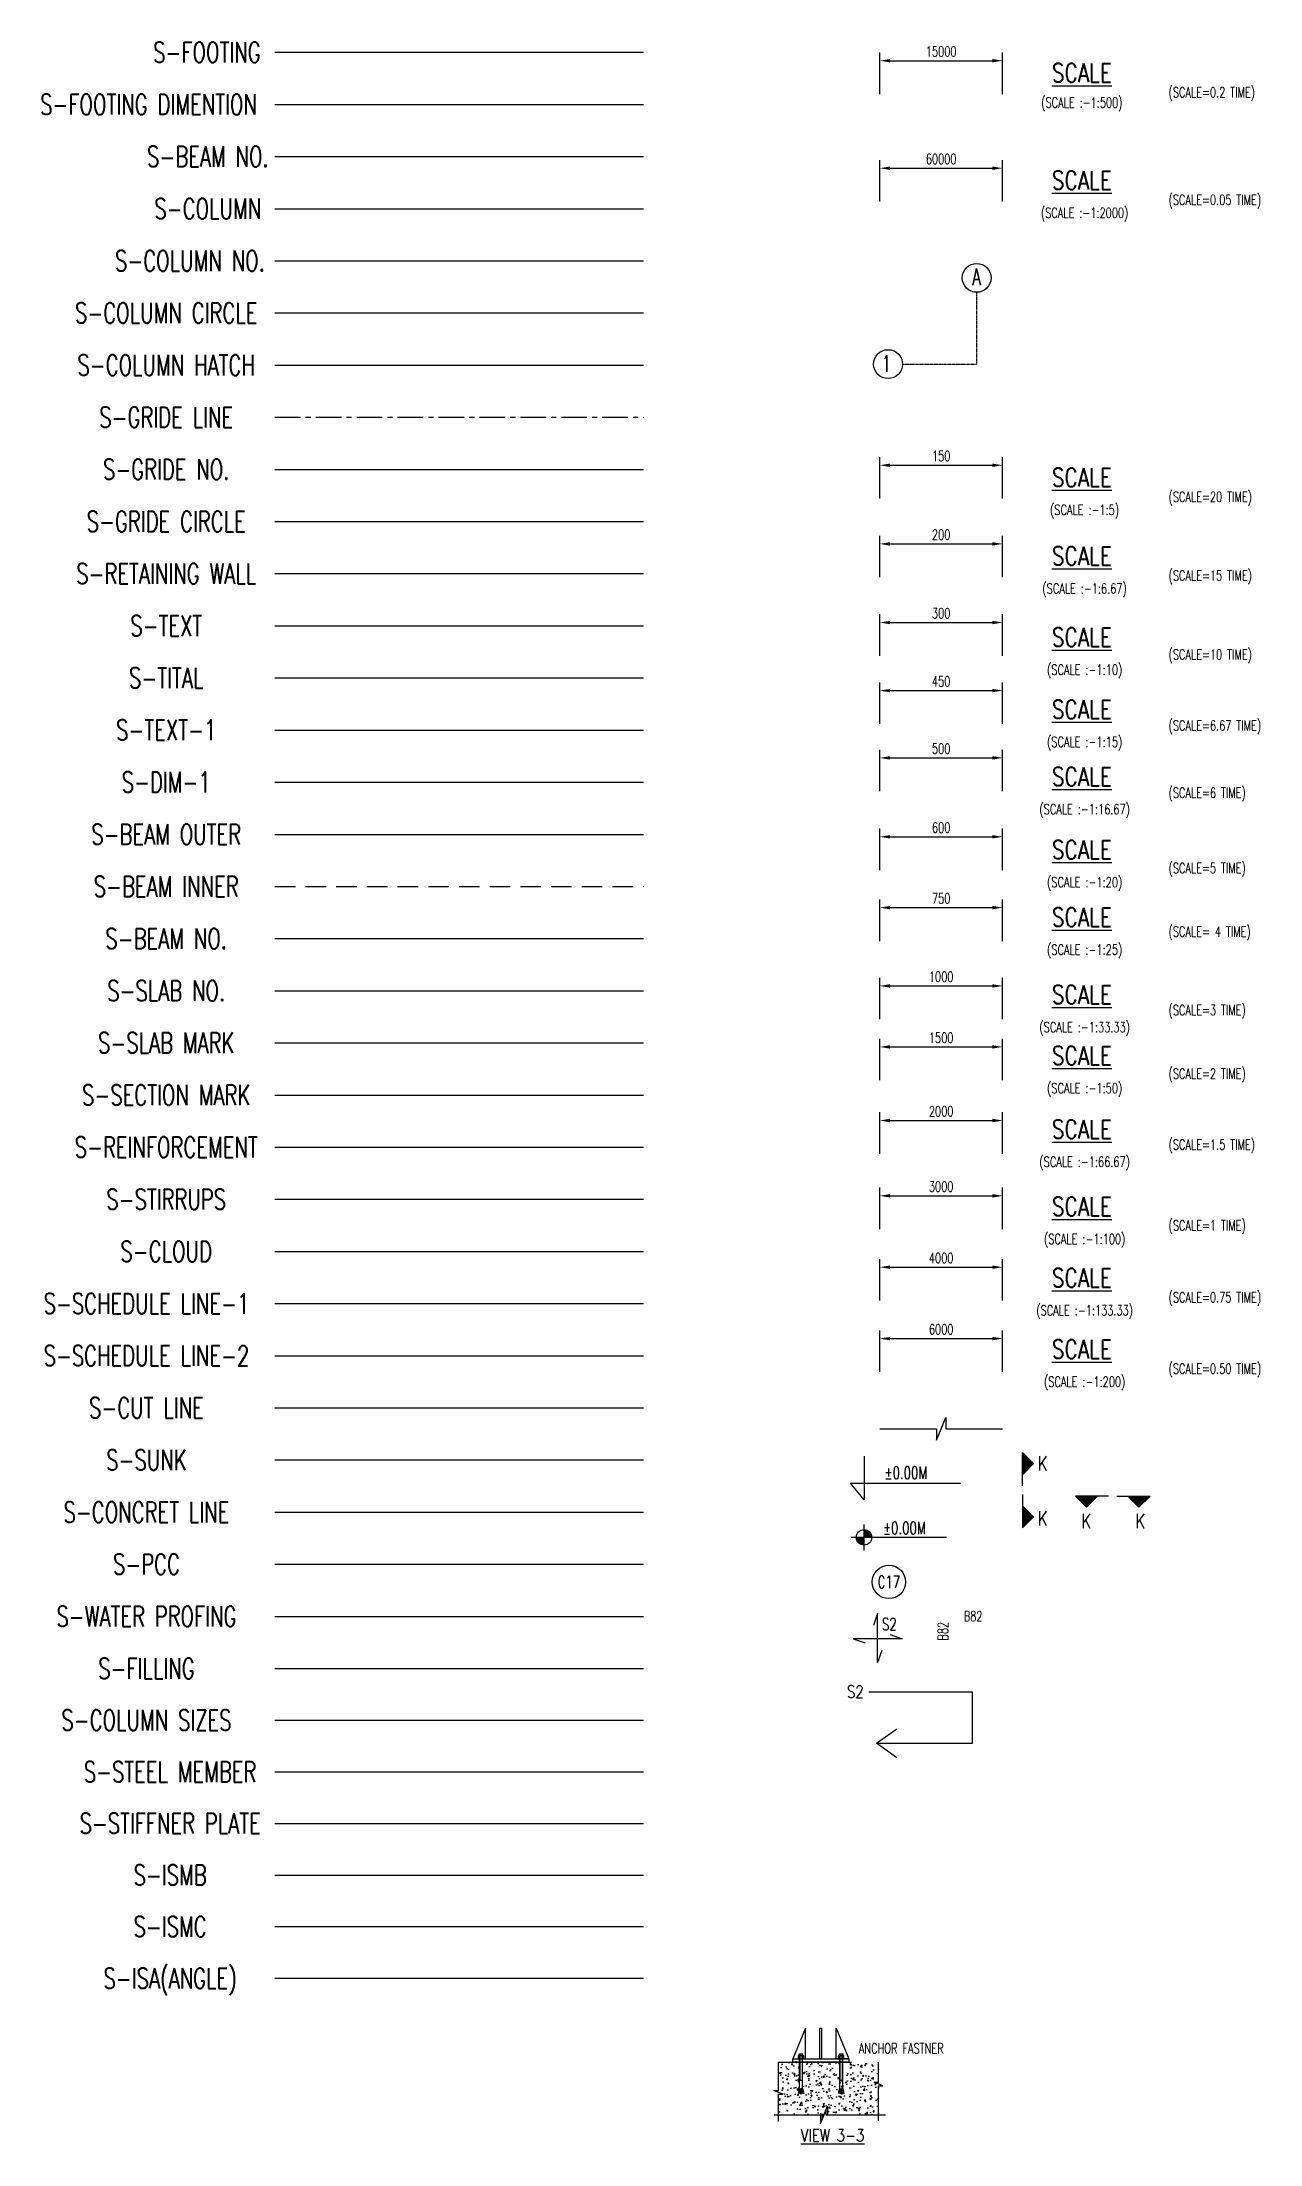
# Model space of a CAD drawing. Header units: millimetres. Extents: x 2659630 to 6742168, y -2425387 to -732288.
# Drawn here: x 3754098 to 3783855, y -809461 to -758137 of the extents above; entities that cross this region are included whole.
import ezdxf
from ezdxf.enums import TextEntityAlignment as Align

# ---------------------------------------------------------------- set-up
doc = ezdxf.new("R2010")
doc.units = ezdxf.units.MM
doc.header["$PDMODE"] = 35
doc.header["$PDSIZE"] = -25
for name, pattern in [('CENTER', [2, 1.25, -0.25, 0.25, -0.25]), ('Hidden', [7.14375, 4.7625, -2.38125]), ('HIDDEN2', [0.1875, 0.125, -0.0625])]:
    doc.linetypes.add(name, pattern=pattern)
for name, color, linetype in [('R.C.C. STRUCTURE', 4, 'Continuous'), ('S-BEAM INNER', 4, 'HIDDEN2'), ('S-BEAM NO', 3, 'Continuous'), ('S-BEAM OUTER', 4, 'Continuous'), ('S-BRECK LINE', 8, 'Continuous'), ('S-CLOUD', 7, 'Continuous'), ('S-COLUMN', 1, 'Continuous'), ('S-COLUMN CIRCLE', 9, 'Continuous'), ('S-COLUMN HATCH', 8, 'Continuous'), ('S-COLUMN NO', 2, 'Continuous'), ('S-COLUMN SIZES', 2, 'Continuous'), ('S-CONCRET LINE', 4, 'Continuous'), ('S-CUT LINE', 8, 'Continuous'), ('S-DIM-1', 5, 'Continuous'), ('S-FILLING', 9, 'Continuous'), ('S-FOOTING', 4, 'Continuous'), ('S-FOOTING  DIMENTION', 5, 'Continuous'), ('S-FOOTING TYPE', 3, 'Continuous'), ('S-GRIDE CIRCLE', 8, 'Continuous'), ('S-GRIDE LINE', 8, 'CENTER'), ('S-GRIDE NO', 1, 'Continuous'), ('S-ISA(ANGLE)', 4, 'Continuous'), ('S-ISMB', 2, 'Continuous'), ('S-ISMC', 2, 'Continuous'), ('S-LEVEL SECTION', 3, 'Continuous'), ('S-LEVLE PLAN', 3, 'Continuous'), ('S-PCC', 9, 'Continuous'), ('S-REINFORCEMENT', 6, 'Continuous'), ('S-RETAINING WALL', 6, 'Continuous'), ('S-SECTION MARK', 1, 'Continuous'), ('S-SLAB MARK', 3, 'Continuous'), ('S-SLAB NO', 3, 'Continuous'), ('S-STEEL MEMBER', 2, 'Continuous'), ('S-STIFFNER PLATE', 3, 'Continuous'), ('S-STIRUPS', 3, 'Continuous'), ('S-SUNK', 9, 'Continuous'), ('S-TEXT', 2, 'Continuous'), ('S-TEXT-1', 4, 'Continuous'), ('S-TITAL', 6, 'Continuous'), ('S-WATER PROFING', 9, 'Continuous'), ('SCHEDULE LINE', 7, 'Continuous'), ('SCHEDULE LINE-1', 7, 'Continuous'), ('SCHEDULE LINE-2', 5, 'Continuous'), ('STEEL PLATE CAP', 3, 'Continuous')]:
    doc.layers.add(name, color=color, linetype=linetype)
doc.styles.add('ROMANS', font='r.shx', dxfattribs={"width": 0.7})
doc.dimstyles.new('dim10', dxfattribs={"dimtxt": 250, "dimasz": 250, "dimexe": 200, "dimexo": 200, "dimgap": 100, "dimtad": 1, "dimdec": 0, "dimlfac": 0.1, "dimzin": 0, "dimdsep": 46, "dimtxsty": 'ROMANS', "dimcen": 0, "dimclrd": 5, "dimclre": 5, "dimclrt": 4, "dimadec": 0, "dimazin": 0, "dimtfac": 1, "dimtdec": 0, "dimtix": 1, "dimtofl": 0, "dimtmove": 2, "dimatfit": 3, "dimfxl": 1, "dimtolj": 1, "dimtzin": 0, "dimlwd": -1, "dimlwe": -1, "dimarcsym": 0})
doc.dimstyles.new('dim100', dxfattribs={"dimtxt": 250, "dimasz": 250, "dimexe": 200, "dimexo": 200, "dimgap": 100, "dimtad": 1, "dimdec": 0, "dimrnd": 1, "dimzin": 0, "dimdsep": 46, "dimtxsty": 'ROMANS', "dimcen": 0, "dimclrd": 5, "dimclre": 5, "dimclrt": 4, "dimadec": 0, "dimazin": 0, "dimtfac": 1, "dimtdec": 0, "dimtix": 1, "dimtofl": 0, "dimtmove": 2, "dimatfit": 3, "dimfxl": 1, "dimtolj": 1, "dimtzin": 0, "dimlwd": -1, "dimlwe": -1, "dimarcsym": 0})
doc.dimstyles.new('dim133.33(0.75)', dxfattribs={"dimtxt": 250, "dimasz": 250, "dimexe": 200, "dimexo": 200, "dimgap": 100, "dimtad": 1, "dimdec": 0, "dimlfac": 1.333331, "dimzin": 0, "dimdsep": 46, "dimtxsty": 'ROMANS', "dimcen": 0, "dimclrd": 5, "dimclre": 5, "dimclrt": 4, "dimadec": 0, "dimazin": 0, "dimtfac": 1, "dimtdec": 0, "dimtix": 1, "dimtofl": 0, "dimtmove": 2, "dimatfit": 3, "dimfxl": 1, "dimtolj": 1, "dimtzin": 0, "dimlwd": -1, "dimlwe": -1, "dimarcsym": 0})
doc.dimstyles.new('dim15(6.67)', dxfattribs={"dimtxt": 250, "dimasz": 250, "dimexe": 200, "dimexo": 200, "dimgap": 100, "dimtad": 1, "dimdec": 0, "dimlfac": 0.15, "dimzin": 0, "dimdsep": 46, "dimtxsty": 'ROMANS', "dimcen": 0, "dimclrd": 5, "dimclre": 5, "dimclrt": 4, "dimadec": 0, "dimazin": 0, "dimtfac": 1, "dimtdec": 0, "dimtix": 1, "dimtofl": 0, "dimtmove": 2, "dimatfit": 3, "dimfxl": 1, "dimtolj": 1, "dimtzin": 0, "dimlwd": -1, "dimlwe": -1, "dimarcsym": 0})
doc.dimstyles.new('dim16.67(6)', dxfattribs={"dimtxt": 250, "dimasz": 250, "dimexe": 200, "dimexo": 200, "dimgap": 100, "dimtad": 1, "dimdec": 0, "dimlfac": 0.166665, "dimzin": 0, "dimdsep": 46, "dimtxsty": 'ROMANS', "dimcen": 0, "dimclrd": 5, "dimclre": 5, "dimclrt": 4, "dimadec": 0, "dimazin": 0, "dimtfac": 1, "dimtdec": 0, "dimtix": 1, "dimtofl": 0, "dimtmove": 2, "dimatfit": 3, "dimfxl": 1, "dimtolj": 1, "dimtzin": 0, "dimlwd": -1, "dimlwe": -1, "dimarcsym": 0})
doc.dimstyles.new('dim20', dxfattribs={"dimtxt": 250, "dimasz": 250, "dimexe": 200, "dimexo": 200, "dimgap": 100, "dimtad": 1, "dimdec": 0, "dimlfac": 0.2, "dimzin": 0, "dimdsep": 46, "dimtxsty": 'ROMANS', "dimcen": 0, "dimclrd": 5, "dimclre": 5, "dimclrt": 4, "dimadec": 0, "dimazin": 0, "dimtfac": 1, "dimtdec": 0, "dimtix": 1, "dimtofl": 0, "dimtmove": 2, "dimatfit": 3, "dimfxl": 1, "dimtolj": 1, "dimtzin": 0, "dimlwd": -1, "dimlwe": -1, "dimarcsym": 0})
doc.dimstyles.new('dim200', dxfattribs={"dimtxt": 250, "dimasz": 250, "dimexe": 200, "dimexo": 200, "dimgap": 100, "dimtad": 1, "dimdec": 0, "dimlfac": 2, "dimzin": 0, "dimdsep": 46, "dimtxsty": 'ROMANS', "dimcen": 0, "dimclrd": 5, "dimclre": 5, "dimclrt": 4, "dimadec": 0, "dimazin": 0, "dimtfac": 1, "dimtdec": 0, "dimtix": 1, "dimtofl": 0, "dimtmove": 2, "dimatfit": 3, "dimfxl": 1, "dimtolj": 1, "dimtzin": 0, "dimlwd": -1, "dimlwe": -1, "dimarcsym": 0})
doc.dimstyles.new('dim2000', dxfattribs={"dimtxt": 250, "dimasz": 250, "dimexe": 200, "dimexo": 200, "dimgap": 100, "dimtad": 1, "dimdec": 0, "dimlfac": 20, "dimzin": 0, "dimdsep": 46, "dimtxsty": 'ROMANS', "dimcen": 0, "dimclrd": 5, "dimclre": 5, "dimclrt": 4, "dimadec": 0, "dimazin": 0, "dimtfac": 1, "dimtdec": 0, "dimtix": 1, "dimtofl": 0, "dimtmove": 2, "dimatfit": 3, "dimfxl": 1, "dimtolj": 1, "dimtzin": 0, "dimlwd": -1, "dimlwe": -1, "dimarcsym": 0})
doc.dimstyles.new('dim25', dxfattribs={"dimtxt": 250, "dimasz": 250, "dimexe": 200, "dimexo": 200, "dimgap": 100, "dimtad": 1, "dimdec": 0, "dimlfac": 0.25, "dimzin": 0, "dimdsep": 46, "dimtxsty": 'ROMANS', "dimcen": 0, "dimclrd": 5, "dimclre": 5, "dimclrt": 4, "dimadec": 0, "dimazin": 0, "dimtfac": 1, "dimtdec": 0, "dimtix": 1, "dimtofl": 0, "dimtmove": 2, "dimatfit": 3, "dimfxl": 1, "dimtolj": 1, "dimtzin": 0, "dimlwd": -1, "dimlwe": -1, "dimarcsym": 0})
doc.dimstyles.new('dim33.33', dxfattribs={"dimtxt": 250, "dimasz": 250, "dimexe": 200, "dimexo": 200, "dimgap": 100, "dimtad": 1, "dimdec": 0, "dimlfac": 0.333331, "dimzin": 0, "dimdsep": 46, "dimtxsty": 'ROMANS', "dimcen": 0, "dimclrd": 5, "dimclre": 5, "dimclrt": 4, "dimadec": 0, "dimazin": 0, "dimtfac": 1, "dimtdec": 0, "dimtix": 1, "dimtofl": 0, "dimtmove": 2, "dimatfit": 3, "dimfxl": 1, "dimtolj": 1, "dimtzin": 0, "dimlwd": -1, "dimlwe": -1, "dimarcsym": 0})
doc.dimstyles.new('dim5', dxfattribs={"dimtxt": 250, "dimasz": 250, "dimexe": 200, "dimexo": 200, "dimgap": 100, "dimtad": 1, "dimdec": 0, "dimlfac": 0.05, "dimzin": 0, "dimdsep": 46, "dimtxsty": 'ROMANS', "dimcen": 0, "dimclrd": 5, "dimclre": 5, "dimclrt": 4, "dimadec": 0, "dimazin": 0, "dimtfac": 1, "dimtdec": 0, "dimtix": 1, "dimtofl": 0, "dimtmove": 2, "dimatfit": 3, "dimfxl": 1, "dimtolj": 1, "dimtzin": 0, "dimlwd": -1, "dimlwe": -1, "dimarcsym": 0})
doc.dimstyles.new('dim50', dxfattribs={"dimtxt": 250, "dimasz": 250, "dimexe": 200, "dimexo": 200, "dimgap": 100, "dimtad": 1, "dimdec": 0, "dimlfac": 0.5, "dimzin": 0, "dimdsep": 46, "dimtxsty": 'ROMANS', "dimcen": 0, "dimclrd": 5, "dimclre": 5, "dimclrt": 4, "dimadec": 0, "dimazin": 0, "dimtfac": 1, "dimtdec": 0, "dimtix": 1, "dimtofl": 0, "dimtmove": 2, "dimatfit": 3, "dimfxl": 1, "dimtolj": 1, "dimtzin": 0, "dimlwd": -1, "dimlwe": -1, "dimarcsym": 0})
doc.dimstyles.new('dim500', dxfattribs={"dimtxt": 250, "dimasz": 250, "dimexe": 200, "dimexo": 200, "dimgap": 100, "dimtad": 1, "dimdec": 0, "dimlfac": 5, "dimzin": 0, "dimdsep": 46, "dimtxsty": 'ROMANS', "dimcen": 0, "dimclrd": 5, "dimclre": 5, "dimclrt": 4, "dimadec": 0, "dimazin": 0, "dimtfac": 1, "dimtdec": 0, "dimtix": 1, "dimtofl": 0, "dimtmove": 2, "dimatfit": 3, "dimfxl": 1, "dimtolj": 1, "dimtzin": 0, "dimlwd": -1, "dimlwe": -1, "dimarcsym": 0})
doc.dimstyles.new('dim6.67(15)', dxfattribs={"dimtxt": 250, "dimasz": 250, "dimexe": 200, "dimexo": 200, "dimgap": 100, "dimtad": 1, "dimdec": 0, "dimlfac": 0.066667, "dimzin": 0, "dimdsep": 46, "dimtxsty": 'ROMANS', "dimcen": 0, "dimclrd": 5, "dimclre": 5, "dimclrt": 4, "dimadec": 0, "dimazin": 0, "dimtfac": 1, "dimtdec": 0, "dimtix": 1, "dimtofl": 0, "dimtmove": 2, "dimatfit": 3, "dimfxl": 1, "dimtolj": 1, "dimtzin": 0, "dimlwd": -1, "dimlwe": -1, "dimarcsym": 0})
doc.dimstyles.new('dim66.67(1.5)', dxfattribs={"dimtxt": 250, "dimasz": 250, "dimexe": 200, "dimexo": 200, "dimgap": 100, "dimtad": 1, "dimdec": 0, "dimlfac": 0.666666, "dimzin": 0, "dimdsep": 46, "dimtxsty": 'ROMANS', "dimcen": 0, "dimclrd": 5, "dimclre": 5, "dimclrt": 4, "dimadec": 0, "dimazin": 0, "dimtfac": 1, "dimtdec": 0, "dimtix": 1, "dimtofl": 0, "dimtmove": 2, "dimatfit": 3, "dimfxl": 1, "dimtolj": 1, "dimtzin": 0, "dimlwd": -1, "dimlwe": -1, "dimarcsym": 0})

msp = doc.modelspace()

# ---------------------------------------------------------------- texts
at = {"layer": 'S-BEAM NO', "style": 'ROMANS', "width": 0.7}
for s, height, p in [('S-FOOTING', 500, (3758127.349, -758387.373)), ('S-FOOTING DIMENTION', 500, (3756700.97, -759660.438)), ('S-BEAM NO.', 500, (3758150.349, -760933.503)), ('S-COLUMN', 500, (3758150.349, -762206.568)), ('S-COLUMN NO.', 500, (3757712.032, -763479.633)), ('S-COLUMN CIRCLE', 500, (3757132.051, -764752.698)), ('S-COLUMN HATCH', 500, (3757132.051, -766025.763)), ('S-GRIDE LINE', 500, (3757132.051, -767298.828)), ('S-GRIDE NO.', 500, (3757132.051, -768571.893)), ('S-GRIDE CIRCLE', 500, (3757132.051, -769844.959)), ('S-RETAINING WALL', 500, (3757132.051, -771118.024)), ('S-TEXT', 500, (3757132.051, -772391.089)), ('S-TITAL', 500, (3757132.051, -773664.154)), ('S-TEXT-1', 500, (3757132.051, -774937.219)), ('S-DIM-1', 500, (3757132.051, -776210.284)), ('S-BEAM OUTER', 500, (3757132.051, -777483.349)), ('S-BEAM INNER', 500, (3757132.051, -778756.414)), ('S-BEAM NO.', 500, (3757132.051, -780029.479)), ('S-SLAB NO.', 500, (3757132.051, -781302.544)), ('S-SLAB MARK', 500, (3757132.051, -782575.61)), ('S-SECTION MARK', 500, (3757132.051, -783848.675)), ('S-REINFORCEMENT', 500, (3757132.051, -785121.74)), ('S-STIRRUPS', 500, (3757132.051, -786394.805)), ('S-CLOUD', 500, (3757132.051, -787667.87)), ('S-SCHEDULE LINE-1', 500, (3756649.78, -788940.935)), ('S-SCHEDULE LINE-2', 500, (3756649.78, -790214)), ('S-CUT LINE', 500, (3756649.78, -791487.065)), ('S-SUNK', 500, (3756649.78, -792760.13)), ('S-CONCRET LINE', 500, (3756649.78, -794033.196)), ('S-PCC', 500, (3756649.78, -795306.261)), ('S-WATER PROFING', 500, (3756649.78, -796579.326)), ('B82', 250, (3776847.678, -796573.736)), ('S-FILLING', 500, (3756649.78, -797852.391)), ('S-COLUMN SIZES', 500, (3756649.78, -799112.86)), ('S-STEEL MEMBER', 500, (3757228.346, -800373.329)), ('S-STIFFNER PLATE', 500, (3757228.346, -801633.799)), ('S-ISMB', 500, (3757228.346, -802894.268)), ('S-ISMC', 500, (3757228.346, -804154.737)), ('S-ISA(ANGLE)', 500, (3757228.346, -805415.207)), ('ANCHOR FASTNER', 250, (3775090.242, -807126.437))]:
    msp.add_text(s, height=height, dxfattribs=at).set_placement(p, align=Align.MIDDLE_CENTER)
msp.add_text('B82', height=250, rotation=90, dxfattribs=at).set_placement((3776107.904, -796942.265), align=Align.MIDDLE_CENTER)
at = {"layer": 'S-COLUMN NO', "style": 'ROMANS', "width": 0.7}
msp.add_text('C17', height=300, dxfattribs=at).set_placement((3774788.515, -795738.777), align=Align.MIDDLE)
at = {"layer": 'S-GRIDE NO', "style": 'ROMANS', "width": 0.7}
for s, p in [('A', (3776932.618, -763870.909)), ('1', (3774727.579, -765993.951))]:
    msp.add_text(s, height=400, dxfattribs=at).set_placement(p, align=Align.MIDDLE)
at = {"layer": 'S-LEVEL SECTION', "insert": (3775203.019, -793072.474), "char_height": 300, "attachment_point": 5, "style": 'ROMANS'}
msp.add_mtext('%%P0.00M', dxfattribs=at)
at = {"layer": 'S-LEVLE PLAN', "insert": (3775166.558, -794419.664), "char_height": 300, "attachment_point": 5, "style": 'ROMANS'}
msp.add_mtext('%%P0.00M', dxfattribs=at)
at = {"layer": 'S-SECTION MARK', "style": 'ROMANS', "width": 0.8}
for p in [(3778544.956, -792845.793), (3778544.956, -794184.572), (3779610.66, -794247.844), (3780930.455, -794247.844)]:
    msp.add_text('K', height=349.999, dxfattribs=at).set_placement(p, align=Align.MIDDLE)
at = {"layer": 'S-SLAB NO', "style": 'ROMANS', "width": 0.7}
msp.add_text('S2', height=300, dxfattribs=at).set_placement((3774619.862, -796919.169))
at = {"layer": 'S-TEXT', "style": 'ROMANS', "width": 0.8}
msp.add_text('S2', height=300, dxfattribs=at).set_placement((3773763.017, -798566.074))
at = {"layer": 'S-TEXT', "char_height": 250, "width": 16150, "attachment_point": 2, "style": 'ROMANS'}
for s, insert in [('(SCALE :-1:500)', (3779502.901, -759490.103)), ('(SCALE :-1:2000)', (3779570.793, -762182.674)), ('(SCALE :-1:5)', (3779570.793, -769435.561)), ('(SCALE :-1:6.67)', (3779570.793, -771355.555)), ('(SCALE :-1:10)', (3779572.371, -773339.017)), ('(SCALE :-1:15)', (3779572.371, -775100.954)), ('(SCALE :-1:16.67)', (3779572.371, -776743.772)), ('(SCALE :-1:20)', (3779572.371, -778527.202)), ('(SCALE :-1:25)', (3779572.371, -780174.713)), ('(SCALE :-1:33.33)', (3779572.371, -782066.775)), ('(SCALE :-1:50)', (3779572.371, -783555.593)), ('(SCALE :-1:66.67)', (3779572.371, -785352.916)), ('(SCALE :-1:100)', (3779572.371, -787238.954)), ('(SCALE :-1:133.33)', (3779572.371, -788981.602)), ('(SCALE :-1:200)', (3779572.371, -790724.251))]:
    msp.add_mtext(s, dxfattribs=dict(at, insert=insert))
at = {"layer": 'S-TEXT-1', "char_height": 250, "width": 16150, "attachment_point": 1, "style": 'ROMANS'}
for s, insert in [('(SCALE=0.2 TIME)', (3781619.936, -759239.918)), ('(SCALE=0.05 TIME)', (3781619.936, -761864.903)), ('(SCALE=20 TIME)', (3781619.936, -769117.79)), ('(SCALE=15 TIME)', (3781619.936, -771037.783)), ('(SCALE=10 TIME)', (3781619.936, -772966.788)), ('(SCALE=6.67 TIME)', (3781619.936, -774700.833)), ('(SCALE=6 TIME)', (3781619.936, -776343.651)), ('(SCALE=5 TIME)', (3781619.936, -778182.71)), ('(SCALE= 4 TIME)', (3781619.936, -779733.046)), ('(SCALE=3 TIME)', (3781619.936, -781649.295)), ('(SCALE=2 TIME)', (3781619.936, -783202.502)), ('(SCALE=1.5 TIME)', (3781619.936, -784935.436)), ('(SCALE=1 TIME)', (3781619.936, -786907.075)), ('(SCALE=0.75 TIME)', (3781619.936, -788663.192)), ('(SCALE=0.50 TIME)', (3781619.936, -790405.84))]:
    msp.add_mtext(s, dxfattribs=dict(at, insert=insert))
at = {"layer": 'S-TITAL', "style": 'ROMANS', "width": 0.8}
for p in [(3779502.901, -758888.597), (3779502.901, -761513.581), (3779502.901, -768766.468), (3779502.901, -770686.462), (3779502.901, -772669.924), (3779502.901, -774431.861), (3779502.901, -776074.679), (3779502.901, -777858.109), (3779502.901, -779505.62), (3779502.901, -781397.682), (3779502.901, -782886.5), (3779502.901, -784683.823), (3779502.901, -786569.861), (3779502.901, -788312.509), (3779502.901, -790055.158)]:
    msp.add_text('%%USCALE', height=450, dxfattribs=at).set_placement(p, align=Align.MIDDLE_CENTER)
at = {"layer": 'SCHEDULE LINE', "color": 6, "style": 'ROMANS', "width": 0.8}
msp.add_text('%%UVIEW 3-3', height=300, dxfattribs=at).set_placement((3773413.235, -809251.094), align=Align.MIDDLE_CENTER)

# ---------------------------------------------------------------- blocks, each defined once
blk = doc.blocks.new('*D1797')
at = {"layer": 'Defpoints', "color": 0, "ltscale": 1200}
for p in [(3777566, -786310), (3774566, -787325), (3777566, -787325)]:
    blk.add_point(p, dxfattribs=at)
at = {"layer": 'S-DIM-1', "color": 5}
for p, q in [((3774566, -787125), (3774566, -786110)), ((3777566, -787125), (3777566, -786110)), ((3774816, -786310), (3777316, -786310))]:
    blk.add_line(p, q, dxfattribs=at)
at = {"layer": 'S-DIM-1', "color": 5, "ltscale": 1200}
for points in [[(3774816, -786268), (3774816, -786352), (3774566, -786310)], [(3777316, -786352), (3777316, -786268), (3777566, -786310)]]:
    blk.add_solid(points, dxfattribs=at)
at = {"layer": 'S-DIM-1', "color": 4, "ltscale": 1200, "insert": (3776066, -786085), "char_height": 250, "attachment_point": 5, "style": 'ROMANS'}
blk.add_mtext('\\A1;3000', dxfattribs=at)
blk = doc.blocks.new('*D1798')
at = {"layer": 'Defpoints', "color": 0, "ltscale": 2500}
for p in [(3777566, -782674), (3774566, -783689), (3777566, -783689)]:
    blk.add_point(p, dxfattribs=at)
at = {"layer": 'S-DIM-1', "color": 5}
for p, q in [((3774566, -783489), (3774566, -782474)), ((3774816, -782674), (3777316, -782674)), ((3777566, -783489), (3777566, -782474))]:
    blk.add_line(p, q, dxfattribs=at)
at = {"layer": 'S-DIM-1', "color": 5, "ltscale": 2500}
for points in [[(3774816, -782632), (3774816, -782715), (3774566, -782674)], [(3777316, -782715), (3777316, -782632), (3777566, -782674)]]:
    blk.add_solid(points, dxfattribs=at)
at = {"layer": 'S-DIM-1', "color": 4, "ltscale": 2500, "insert": (3776066, -782449), "char_height": 250, "attachment_point": 5, "style": 'ROMANS'}
blk.add_mtext('\\A1;1500', dxfattribs=at)
blk = doc.blocks.new('*D1799')
at = {"layer": 'Defpoints', "color": 0, "ltscale": 2500}
for p in [(3777566, -779273), (3774566, -780288), (3777566, -780288)]:
    blk.add_point(p, dxfattribs=at)
at = {"layer": 'S-DIM-1', "color": 5}
for p, q in [((3774566, -780088), (3774566, -779073)), ((3777566, -780088), (3777566, -779073)), ((3774816, -779273), (3777316, -779273))]:
    blk.add_line(p, q, dxfattribs=at)
at = {"layer": 'S-DIM-1', "color": 5, "ltscale": 2500}
for points in [[(3774816, -779231), (3774816, -779314), (3774566, -779273)], [(3777316, -779314), (3777316, -779231), (3777566, -779273)]]:
    blk.add_solid(points, dxfattribs=at)
at = {"layer": 'S-DIM-1', "color": 4, "ltscale": 2500, "insert": (3776066, -779048), "char_height": 250, "attachment_point": 5, "style": 'ROMANS'}
blk.add_mtext('\\A1;750', dxfattribs=at)
blk = doc.blocks.new('*D1800')
at = {"layer": 'Defpoints', "color": 0, "ltscale": 2500}
for p in [(3777566, -777543), (3774566, -778558), (3777566, -778558)]:
    blk.add_point(p, dxfattribs=at)
at = {"layer": 'S-DIM-1', "color": 5}
for p, q in [((3774566, -778358), (3774566, -777343)), ((3774816, -777543), (3777316, -777543)), ((3777566, -778358), (3777566, -777343))]:
    blk.add_line(p, q, dxfattribs=at)
at = {"layer": 'S-DIM-1', "color": 5, "ltscale": 2500}
for points in [[(3774816, -777502), (3774816, -777585), (3774566, -777543)], [(3777316, -777585), (3777316, -777502), (3777566, -777543)]]:
    blk.add_solid(points, dxfattribs=at)
at = {"layer": 'S-DIM-1', "color": 4, "ltscale": 2500, "insert": (3776066, -777318), "char_height": 250, "attachment_point": 5, "style": 'ROMANS'}
blk.add_mtext('\\A1;600', dxfattribs=at)
blk = doc.blocks.new('*D1801')
at = {"layer": 'Defpoints', "color": 0, "ltscale": 2500}
for p in [(3777566, -773974), (3774566, -774989), (3777566, -774989)]:
    blk.add_point(p, dxfattribs=at)
at = {"layer": 'S-DIM-1', "color": 5}
for p, q in [((3774566, -774789), (3774566, -773774)), ((3777566, -774789), (3777566, -773774)), ((3774816, -773974), (3777316, -773974))]:
    blk.add_line(p, q, dxfattribs=at)
at = {"layer": 'S-DIM-1', "color": 5, "ltscale": 2500}
for points in [[(3774816, -773932), (3774816, -774015), (3774566, -773974)], [(3777316, -774015), (3777316, -773932), (3777566, -773974)]]:
    blk.add_solid(points, dxfattribs=at)
at = {"layer": 'S-DIM-1', "color": 4, "ltscale": 2500, "insert": (3776066, -773749), "char_height": 250, "attachment_point": 5, "style": 'ROMANS'}
blk.add_mtext('\\A1;450', dxfattribs=at)
blk = doc.blocks.new('*D1802')
at = {"layer": 'Defpoints', "color": 0, "ltscale": 2500}
for p in [(3777566, -772311), (3774566, -773326), (3777566, -773326)]:
    blk.add_point(p, dxfattribs=at)
at = {"layer": 'S-DIM-1', "color": 5}
for p, q in [((3774566, -773126), (3774566, -772111)), ((3774816, -772311), (3777316, -772311)), ((3777566, -773126), (3777566, -772111))]:
    blk.add_line(p, q, dxfattribs=at)
at = {"layer": 'S-DIM-1', "color": 5, "ltscale": 2500}
for points in [[(3774816, -772270), (3774816, -772353), (3774566, -772311)], [(3777316, -772353), (3777316, -772270), (3777566, -772311)]]:
    blk.add_solid(points, dxfattribs=at)
at = {"layer": 'S-DIM-1', "color": 4, "ltscale": 2500, "insert": (3776066, -772086), "char_height": 250, "attachment_point": 5, "style": 'ROMANS'}
blk.add_mtext('\\A1;300', dxfattribs=at)
blk = doc.blocks.new('*D1803')
at = {"layer": 'Defpoints', "color": 0, "ltscale": 2500}
for p in [(3777566, -770391), (3774566, -771406), (3777566, -771406)]:
    blk.add_point(p, dxfattribs=at)
at = {"layer": 'S-DIM-1', "color": 5}
for p, q in [((3774566, -771206), (3774566, -770191)), ((3777566, -771206), (3777566, -770191)), ((3774816, -770391), (3777316, -770391))]:
    blk.add_line(p, q, dxfattribs=at)
at = {"layer": 'S-DIM-1', "color": 5, "ltscale": 2500}
for points in [[(3774816, -770350), (3774816, -770433), (3774566, -770391)], [(3777316, -770433), (3777316, -770350), (3777566, -770391)]]:
    blk.add_solid(points, dxfattribs=at)
at = {"layer": 'S-DIM-1', "color": 4, "ltscale": 2500, "insert": (3776066, -770166), "char_height": 250, "attachment_point": 5, "style": 'ROMANS'}
blk.add_mtext('\\A1;200', dxfattribs=at)
blk = doc.blocks.new('*D1804')
at = {"layer": 'Defpoints', "color": 0, "ltscale": 2500}
for p in [(3777566, -784471), (3774566, -785486), (3777566, -785486)]:
    blk.add_point(p, dxfattribs=at)
at = {"layer": 'S-DIM-1', "color": 5}
for p, q in [((3774566, -785286), (3774566, -784271)), ((3774816, -784471), (3777316, -784471)), ((3777566, -785286), (3777566, -784271))]:
    blk.add_line(p, q, dxfattribs=at)
at = {"layer": 'S-DIM-1', "color": 5, "ltscale": 2500}
for points in [[(3774816, -784429), (3774816, -784513), (3774566, -784471)], [(3777316, -784513), (3777316, -784429), (3777566, -784471)]]:
    blk.add_solid(points, dxfattribs=at)
at = {"layer": 'S-DIM-1', "color": 4, "ltscale": 2500, "insert": (3776066, -784246), "char_height": 250, "attachment_point": 5, "style": 'ROMANS'}
blk.add_mtext('\\A1;2000', dxfattribs=at)
blk = doc.blocks.new('*D1805')
at = {"layer": 'Defpoints', "color": 0, "ltscale": 2500}
for p in [(3777566, -781185), (3774566, -782200), (3777566, -782200)]:
    blk.add_point(p, dxfattribs=at)
at = {"layer": 'S-DIM-1', "color": 5}
for p, q in [((3774566, -782000), (3774566, -780985)), ((3777566, -782000), (3777566, -780985)), ((3774816, -781185), (3777316, -781185))]:
    blk.add_line(p, q, dxfattribs=at)
at = {"layer": 'S-DIM-1', "color": 5, "ltscale": 2500}
for points in [[(3774816, -781143), (3774816, -781227), (3774566, -781185)], [(3777316, -781227), (3777316, -781143), (3777566, -781185)]]:
    blk.add_solid(points, dxfattribs=at)
at = {"layer": 'S-DIM-1', "color": 4, "ltscale": 2500, "insert": (3776066, -780960), "char_height": 250, "attachment_point": 5, "style": 'ROMANS'}
blk.add_mtext('\\A1;1000', dxfattribs=at)
blk = doc.blocks.new('*D1806')
at = {"layer": 'Defpoints', "color": 0, "ltscale": 2500}
for p in [(3777566, -775617), (3774566, -776632), (3777566, -776632)]:
    blk.add_point(p, dxfattribs=at)
at = {"layer": 'S-DIM-1', "color": 5}
for p, q in [((3774566, -776432), (3774566, -775417)), ((3777566, -776432), (3777566, -775417)), ((3774816, -775617), (3777316, -775617))]:
    blk.add_line(p, q, dxfattribs=at)
at = {"layer": 'S-DIM-1', "color": 5, "ltscale": 2500}
for points in [[(3774816, -775575), (3774816, -775658), (3774566, -775617)], [(3777316, -775658), (3777316, -775575), (3777566, -775617)]]:
    blk.add_solid(points, dxfattribs=at)
at = {"layer": 'S-DIM-1', "color": 4, "ltscale": 2500, "insert": (3776066, -775392), "char_height": 250, "attachment_point": 5, "style": 'ROMANS'}
blk.add_mtext('\\A1;500', dxfattribs=at)
blk = doc.blocks.new('*D1807')
at = {"layer": 'Defpoints', "color": 0, "ltscale": 2500}
for p in [(3777566, -788053), (3774566, -789068), (3777566, -789068)]:
    blk.add_point(p, dxfattribs=at)
at = {"layer": 'S-DIM-1', "color": 5}
for p, q in [((3774566, -788868), (3774566, -787853)), ((3774816, -788053), (3777316, -788053)), ((3777566, -788868), (3777566, -787853))]:
    blk.add_line(p, q, dxfattribs=at)
at = {"layer": 'S-DIM-1', "color": 5, "ltscale": 2500}
for points in [[(3774816, -788011), (3774816, -788094), (3774566, -788053)], [(3777316, -788094), (3777316, -788011), (3777566, -788053)]]:
    blk.add_solid(points, dxfattribs=at)
at = {"layer": 'S-DIM-1', "color": 4, "ltscale": 2500, "insert": (3776066, -787828), "char_height": 250, "attachment_point": 5, "style": 'ROMANS'}
blk.add_mtext('\\A1;4000', dxfattribs=at)
blk = doc.blocks.new('*D1808')
at = {"layer": 'Defpoints', "color": 0, "ltscale": 2500}
for p in [(3777566, -768471), (3774566, -769486), (3777566, -769486)]:
    blk.add_point(p, dxfattribs=at)
at = {"layer": 'S-DIM-1', "color": 5}
for p, q in [((3774566, -769286), (3774566, -768271)), ((3777566, -769286), (3777566, -768271)), ((3774816, -768471), (3777316, -768471))]:
    blk.add_line(p, q, dxfattribs=at)
at = {"layer": 'S-DIM-1', "color": 5, "ltscale": 2500}
for points in [[(3774816, -768430), (3774816, -768513), (3774566, -768471)], [(3777316, -768513), (3777316, -768430), (3777566, -768471)]]:
    blk.add_solid(points, dxfattribs=at)
at = {"layer": 'S-DIM-1', "color": 4, "ltscale": 2500, "insert": (3776066, -768246), "char_height": 250, "attachment_point": 5, "style": 'ROMANS'}
blk.add_mtext('\\A1;150', dxfattribs=at)
blk = doc.blocks.new('*D1809')
at = {"layer": 'Defpoints', "color": 0, "ltscale": 2500}
for p in [(3777566, -761218), (3774566, -762234), (3777566, -762234)]:
    blk.add_point(p, dxfattribs=at)
at = {"layer": 'S-DIM-1', "color": 5}
for p, q in [((3774566, -762034), (3774566, -761018)), ((3777566, -762034), (3777566, -761018)), ((3774816, -761218), (3777316, -761218))]:
    blk.add_line(p, q, dxfattribs=at)
at = {"layer": 'S-DIM-1', "color": 5, "ltscale": 2500}
for points in [[(3774816, -761177), (3774816, -761260), (3774566, -761218)], [(3777316, -761260), (3777316, -761177), (3777566, -761218)]]:
    blk.add_solid(points, dxfattribs=at)
at = {"layer": 'S-DIM-1', "color": 4, "ltscale": 2500, "insert": (3776066, -760993), "char_height": 250, "attachment_point": 5, "style": 'ROMANS'}
blk.add_mtext('\\A1;60000', dxfattribs=at)
blk = doc.blocks.new('*D1810')
at = {"layer": 'Defpoints', "color": 0, "ltscale": 2500}
for p in [(3777566, -758593), (3774566, -759609), (3777566, -759609)]:
    blk.add_point(p, dxfattribs=at)
at = {"layer": 'S-DIM-1', "color": 5}
for p, q in [((3774566, -759409), (3774566, -758393)), ((3777566, -759409), (3777566, -758393)), ((3774816, -758593), (3777316, -758593))]:
    blk.add_line(p, q, dxfattribs=at)
at = {"layer": 'S-DIM-1', "color": 5, "ltscale": 2500}
for points in [[(3774816, -758552), (3774816, -758635), (3774566, -758593)], [(3777316, -758635), (3777316, -758552), (3777566, -758593)]]:
    blk.add_solid(points, dxfattribs=at)
at = {"layer": 'S-DIM-1', "color": 4, "ltscale": 2500, "insert": (3776066, -758368), "char_height": 250, "attachment_point": 5, "style": 'ROMANS'}
blk.add_mtext('\\A1;15000', dxfattribs=at)
blk = doc.blocks.new('*D1811')
at = {"layer": 'Defpoints', "color": 0, "ltscale": 2500}
for p in [(3777566, -789795), (3774566, -790811), (3777566, -790811)]:
    blk.add_point(p, dxfattribs=at)
at = {"layer": 'S-DIM-1', "color": 5}
for p, q in [((3774566, -790611), (3774566, -789595)), ((3774816, -789795), (3777316, -789795)), ((3777566, -790611), (3777566, -789595))]:
    blk.add_line(p, q, dxfattribs=at)
at = {"layer": 'S-DIM-1', "color": 5, "ltscale": 2500}
for points in [[(3774816, -789754), (3774816, -789837), (3774566, -789795)], [(3777316, -789837), (3777316, -789754), (3777566, -789795)]]:
    blk.add_solid(points, dxfattribs=at)
at = {"layer": 'S-DIM-1', "color": 4, "ltscale": 2500, "insert": (3776066, -789570), "char_height": 250, "attachment_point": 5, "style": 'ROMANS'}
blk.add_mtext('\\A1;6000', dxfattribs=at)

# ---------------------------------------------------------------- dimensions: what is measured, and where the dimension line sits
at = {"layer": 'S-DIM-1'}
for base, p1, p2, dimstyle, picture, middle in [((3777565.998, -758593.412), (3774565.998, -759608.54), (3777565.998, -759608.54), 'dim500', '*D1810', (3776065.998, -758368.412)), ((3777565.998, -761218.397), (3774565.998, -762233.525), (3777565.998, -762233.525), 'dim2000', '*D1809', (3776065.998, -760993.397)), ((3777565.998, -768471.284), (3774565.998, -769486.412), (3777565.998, -769486.412), 'dim5', '*D1808', (3776065.998, -768246.284)), ((3777565.998, -770391.277), (3774565.998, -771406.405), (3777565.998, -771406.405), 'dim6.67(15)', '*D1803', (3776065.998, -770166.277)), ((3777565.998, -772311.271), (3774565.998, -773326.399), (3777565.998, -773326.399), 'dim10', '*D1802', (3776065.998, -772086.271)), ((3777565.998, -773973.815), (3774565.998, -774988.943), (3777565.998, -774988.943), 'dim15(6.67)', '*D1801', (3776065.998, -773748.815)), ((3777565.998, -775616.633), (3774565.998, -776631.761), (3777565.998, -776631.761), 'dim16.67(6)', '*D1806', (3776065.998, -775391.633)), ((3777565.998, -777543.323), (3774565.998, -778558.451), (3777565.998, -778558.451), 'dim20', '*D1800', (3776065.998, -777318.323)), ((3777565.998, -779272.525), (3774565.998, -780287.653), (3777565.998, -780287.653), 'dim25', '*D1799', (3776065.998, -779047.525)), ((3777565.998, -781185.009), (3774565.998, -782200.137), (3777565.998, -782200.137), 'dim33.33', '*D1805', (3776065.998, -780960.009)), ((3777565.998, -782673.827), (3774565.998, -783688.955), (3777565.998, -783688.955), 'dim50', '*D1798', (3776065.998, -782448.827)), ((3777565.998, -784471.15), (3774565.998, -785486.279), (3777565.998, -785486.279), 'dim66.67(1.5)', '*D1804', (3776065.998, -784246.15)), ((3777565.998, -786310.106), (3774565.998, -787325.234), (3777565.998, -787325.234), 'dim100', '*D1797', (3776065.998, -786085.106)), ((3777565.998, -788052.755), (3774565.998, -789067.883), (3777565.998, -789067.883), 'dim133.33(0.75)', '*D1807', (3776065.998, -787827.755)), ((3777565.998, -789795.403), (3774565.998, -790810.531), (3777565.998, -790810.531), 'dim200', '*D1811', (3776065.998, -789570.403))]:
    dim = msp.add_linear_dim(base=base, p1=p1, p2=p2, dimstyle=dimstyle, dxfattribs=at)
    dim.commit()
    dim.dimension.update_dxf_attribs({"geometry": picture, "text_midpoint": middle})

# ---------------------------------------------------------------- hatches: boundary and pattern name
at = {"layer": 'S-LEVLE PLAN'}
h = msp.add_hatch(color=256, dxfattribs=at)
h.paths.add_polyline_path([(3774180.824, -794461.368), (3774180.824, -794649.715), (3774369.171, -794649.715, 0.414213562)])
h.paths.add_polyline_path([(3774180.824, -794649.715), (3773992.477, -794649.715, 0.414213562), (3774180.824, -794838.061)])
at = {"layer": 'S-PCC', "linetype": 'ByBlock', "lineweight": -2, "ltscale": 1000}
h = msp.add_hatch(dxfattribs=at)
h.set_pattern_fill('AR-CONC', color=256, scale=50, style=0)
h.set_pattern_definition([(50, (2763628.94, -269920.87), (358.63009, -31.37607), [37.5, -412.5]), (355, (2763628.94, -269920.87), (-69.37567, 376.09607), [30, -330]), (100.4514, (2763658.82, -269923.5), (289.25469, 344.71977), [31.8701, -350.57106]), (46.1842, (2763628.94, -269820.87), (533.62052, -82.7595), [56.25, -618.75]), (96.6356, (2763673.4, -269827.77), (467.33135, 487.05894), [47.80514, -525.8565]), (351.1842, (2763628.94, -269820.87), (467.33097, 487.0593), [45, -495]), (21, (2763678.94, -269845.87), (298.453526, -201.309445), [37.5, -412.5]), (326, (2763678.94, -269845.87), (121.65767, 362.57502), [30, -330]), (71.4514, (2763703.8, -269862.65), (420.11131, 161.26525), [31.8701, -350.57106]), (37.5, (2763628.94, -269920.87), (6.079928, 166.446927), [0, -326, 0, -335, 0, -331.25]), (7.5, (2763628.94, -269920.87), (131.53477, 197.205856), [0, -191, 0, -318.5, 0, -126.25]), (327.5, (2763517.44, -269920.87), (266.911218, -11.277436), [0, -125, 0, -390, 0, -517.5]), (317.5, (2763467.44, -269920.87), (291.593085, 50.05249), [0, -162.5, 0, -259, 0, -367.5])])
h.paths.add_polyline_path([(3774537.34, -808039.858), (3774644.663, -808039.858), (3774430.017, -807951.721), (3774537.34, -807951.721), (3774537.34, -807464.539), (3773735.307, -807464.539), (3773660.67, -807464.539), (3773660.67, -807902.495), (3773580.67, -807902.495), (3773580.67, -807464.539), (3772679.84, -807464.539), (3772679.84, -808107.516), (3772709.295, -808232.509), (3772684.351, -808232.509), (3772651.829, -808107.516), (3772651.829, -808234.397), (3772627.852, -808234.397), (3772627.852, -808107.516), (3772595.33, -808232.509), (3772570.386, -808232.509), (3772599.84, -808107.516), (3772599.84, -807464.539), (3772088.165, -807464.539), (3772088.165, -808159.43), (3771980.842, -808159.43), (3772195.489, -808247.567), (3772088.165, -808247.567), (3772088.165, -808753.632), (3773158.621, -808753.632), (3773158.621, -808860.955), (3773246.758, -808646.308), (3773246.758, -808753.632), (3774537.34, -808753.632)])
h.paths.add_polyline_path([(3770300.457, -807658.916), (3772170.457, -807658.916), (3772170.457, -807883.916), (3770300.457, -807883.916)], flags=9)
at = {"layer": 'S-SECTION MARK', "ltscale": 5}
h = msp.add_hatch(dxfattribs=at)
h.set_pattern_fill('ANSI31', color=256, scale=172.406964, angle=270, style=0)
h.set_pattern_definition([(315, (3776216.066, -718250.014), (15.2387667, 15.2387667), [])])
h.paths.add_polyline_path([(3778322.174, -792847.154), (3778055.045, -792575.289), (3778055.045, -793119.02)])
h = msp.add_hatch(dxfattribs=at)
h.set_pattern_fill('ANSI31', color=256, scale=172.406964, angle=270, style=0)
h.set_pattern_definition([(45, (3776216.066, -868744.98), (15.2387667, -15.2387667), [])])
h.paths.add_polyline_path([(3778322.174, -794147.84), (3778055.045, -794419.705), (3778055.045, -793875.975)])
h = msp.add_hatch(dxfattribs=at)
h.set_pattern_fill('ANSI31', color=256, scale=172.406964, angle=180, style=0)
h.set_pattern_definition([(315, (3705019.103, -791805.606), (-15.2387667, -15.2387667), [])])
h.paths.add_polyline_path([(3779616.244, -793911.714), (3779344.378, -793644.585), (3779888.109, -793644.585)])
h = msp.add_hatch(dxfattribs=at)
h.set_pattern_fill('ANSI31', color=256, scale=172.406964, angle=180, style=0)
h.set_pattern_definition([(225, (3855494.652, -791805.606), (15.2387667, -15.2387667), [])])
h.paths.add_polyline_path([(3780897.512, -793911.714), (3781169.377, -793644.585), (3780625.646, -793644.585)])

# ---------------------------------------------------------------- linework, layer by layer
at = {"layer": 'R.C.C. STRUCTURE'}
msp.add_line((3772088.165, -807464.539), (3773875.307, -807464.539), dxfattribs=at)
at = {"layer": 'S-BEAM INNER', "color": 30, "ltscale": 4000}
msp.add_line((3759787.44, -778756.414), (3768790.367, -778756.414), dxfattribs=at)
at = {"layer": 'S-BEAM NO'}
msp.add_line((3759787.44, -780029.479), (3768790.367, -780029.479), dxfattribs=at)
at = {"layer": 'S-BEAM OUTER'}
msp.add_line((3759787.44, -777483.349), (3768790.367, -777483.349), dxfattribs=at)
at = {"layer": 'S-BRECK LINE'}
for points in [[(3774565.998, -791998.403), (3775953.182, -791998.403), (3775953.182, -792273.151), (3776178.813, -791723.655), (3776178.813, -791998.403), (3777565.998, -791998.403)], [(3772088.165, -808913.391), (3772088.165, -808247.567), (3772195.489, -808247.567), (3771980.842, -808159.43), (3772088.165, -808159.43), (3772088.165, -807464.539)], [(3774537.34, -808893.52), (3774537.34, -808039.858), (3774644.663, -808039.858), (3774430.017, -807951.721), (3774537.34, -807951.721), (3774537.34, -807464.539)], [(3771986.618, -808753.632), (3773158.621, -808753.632), (3773158.621, -808860.955), (3773246.758, -808646.308), (3773246.758, -808753.632), (3774704.741, -808753.632)], [(3772065.19, -808753.632), (3773114.552, -808753.632), (3773114.552, -808968.278), (3773290.827, -808538.985), (3773290.827, -808753.632), (3774265.19, -808753.632)]]:
    msp.add_lwpolyline(points, dxfattribs=at)
at = {"layer": 'S-CLOUD'}
msp.add_line((3759787.44, -787667.87), (3768790.367, -787667.87), dxfattribs=at)
at = {"layer": 'S-COLUMN'}
msp.add_line((3759787.44, -762206.568), (3768790.367, -762206.568), dxfattribs=at)
at = {"layer": 'S-COLUMN', "color": 8, "linetype": 'Hidden', "lineweight": -2, "ltscale": 1000}
for p, q in [((3772611.84, -807262.495), (3772611.84, -807307.939)), ((3772667.84, -807262.495), (3772667.84, -807307.939)), ((3773592.67, -807262.495), (3773592.67, -807307.939)), ((3773648.67, -807262.495), (3773648.67, -807307.939)), ((3772599.84, -807395.6), (3772599.84, -808107.516)), ((3772611.84, -807395.6), (3772611.84, -807902.495)), ((3772667.84, -807395.6), (3772667.84, -807902.495)), ((3772679.84, -808107.516), (3772679.84, -807395.6)), ((3773580.67, -807395.6), (3773580.67, -808107.516)), ((3773592.67, -807395.6), (3773592.67, -807902.495)), ((3773648.67, -807395.6), (3773648.67, -807902.495)), ((3773660.67, -808107.516), (3773660.67, -807395.6)), ((3772599.84, -808107.516), (3772570.386, -808232.509)), ((3772570.386, -808232.509), (3772595.33, -808232.509)), ((3772595.33, -808232.509), (3772627.852, -808107.516)), ((3772599.84, -807902.495), (3772679.84, -807902.495)), ((3772627.852, -808107.516), (3772651.829, -808107.516)), ((3772627.852, -808107.516), (3772627.852, -808234.397)), ((3772627.852, -808234.397), (3772651.829, -808234.397)), ((3772684.351, -808232.509), (3772651.829, -808107.516)), ((3772651.829, -808107.516), (3772651.829, -808234.397)), ((3772679.84, -808107.516), (3772709.295, -808232.509)), ((3772709.295, -808232.509), (3772684.351, -808232.509)), ((3773580.67, -808107.516), (3773551.216, -808232.509)), ((3773576.16, -808232.509), (3773608.681, -808107.516)), ((3773580.67, -807902.495), (3773660.67, -807902.495)), ((3773608.681, -808107.516), (3773608.681, -808234.397)), ((3773665.18, -808232.509), (3773632.659, -808107.516)), ((3773632.659, -808107.516), (3773632.659, -808234.397)), ((3773660.67, -808107.516), (3773690.124, -808232.509))]:
    msp.add_line(p, q, dxfattribs=at)
at = {"layer": 'S-COLUMN', "color": 8, "linetype": 'Hidden', "lineweight": -2, "ltscale": 1000, "elevation": 0}
for points in [[(3772569.84, -807381.85), (3772609.84, -807381.85), (3772609.84, -807315.939, 0.414213562), (3772601.84, -807307.939), (3772577.84, -807307.939, 0.414213562), (3772569.84, -807315.939)], [(3772609.84, -807381.85), (3772669.84, -807381.85), (3772669.84, -807315.939, 0.414213562), (3772661.84, -807307.939), (3772617.84, -807307.939, 0.414213562), (3772609.84, -807315.939)], [(3772669.84, -807381.85), (3772709.84, -807381.85), (3772709.84, -807315.939, 0.414213562), (3772701.84, -807307.939), (3772677.84, -807307.939, 0.414213562), (3772669.84, -807315.939)], [(3773550.67, -807381.85), (3773590.67, -807381.85), (3773590.67, -807315.939, 0.414213562), (3773582.67, -807307.939), (3773558.67, -807307.939, 0.414213562), (3773550.67, -807315.939)], [(3773590.67, -807381.85), (3773650.67, -807381.85), (3773650.67, -807315.939, 0.414213562), (3773642.67, -807307.939), (3773598.67, -807307.939, 0.414213562), (3773590.67, -807315.939)], [(3773650.67, -807381.85), (3773690.67, -807381.85), (3773690.67, -807315.939, 0.414213562), (3773682.67, -807307.939), (3773658.67, -807307.939, 0.414213562), (3773650.67, -807315.939)]]:
    msp.add_lwpolyline(points, format="xyb", close=True, dxfattribs=at)
for points in [[(3772599.84, -807307.939), (3772599.84, -807262.495), (3772679.84, -807262.495), (3772679.84, -807307.939)], [(3773580.67, -807307.939), (3773580.67, -807262.495), (3773660.67, -807262.495), (3773660.67, -807307.939)]]:
    msp.add_lwpolyline(points, close=True, dxfattribs=at)
at = {"layer": 'S-COLUMN CIRCLE'}
msp.add_line((3759787.44, -764752.698), (3768790.367, -764752.698), dxfattribs=at)
at = {"layer": 'S-COLUMN CIRCLE', "color": 6}
for points in [[(3772750.307, -807384.539), (3772750.307, -806634.539), (3772437.807, -807384.539), (3772750.307, -807384.539)], [(3773500.307, -807384.539), (3773500.307, -806634.539), (3773812.807, -807384.539), (3773500.307, -807384.539)]]:
    msp.add_lwpolyline(points, dxfattribs=at)
msp.add_lwpolyline([(3773105.307, -806634.539), (3773145.307, -806634.539), (3773145.307, -807384.539), (3773105.307, -807384.539)], close=True, dxfattribs=at)
at = {"layer": 'S-COLUMN CIRCLE'}
msp.add_circle((3774788.515, -795738.777), 407.525, dxfattribs=at)
at = {"layer": 'S-COLUMN HATCH'}
msp.add_line((3759787.44, -766025.763), (3768790.367, -766025.763), dxfattribs=at)
at = {"layer": 'S-COLUMN NO'}
msp.add_line((3759787.44, -763479.633), (3768790.367, -763479.633), dxfattribs=at)
at = {"layer": 'S-COLUMN SIZES', "lineweight": -2}
msp.add_line((3759787.44, -799112.86), (3768790.367, -799112.86), dxfattribs=at)
at = {"layer": 'S-CONCRET LINE'}
msp.add_line((3759787.44, -794033.196), (3768790.367, -794033.196), dxfattribs=at)
at = {"layer": 'S-CUT LINE'}
msp.add_line((3759787.44, -791487.065), (3768790.367, -791487.065), dxfattribs=at)
at = {"layer": 'S-DIM-1'}
msp.add_line((3759787.44, -776210.284), (3768790.367, -776210.284), dxfattribs=at)
at = {"layer": 'S-FILLING'}
msp.add_line((3759787.44, -797852.391), (3768790.367, -797852.391), dxfattribs=at)
at = {"layer": 'S-FOOTING'}
msp.add_line((3759787.44, -758387.373), (3768790.367, -758387.373), dxfattribs=at)
at = {"layer": 'S-FOOTING  DIMENTION'}
msp.add_line((3759787.44, -759660.438), (3768790.367, -759660.438), dxfattribs=at)
at = {"layer": 'S-FOOTING TYPE'}
msp.add_line((3759787.44, -760933.503), (3768790.367, -760933.503), dxfattribs=at)
at = {"layer": 'S-GRIDE CIRCLE'}
msp.add_line((3759787.44, -769844.959), (3768790.367, -769844.959), dxfattribs=at)
at = {"layer": 'S-GRIDE CIRCLE', "linetype": 'Continuous'}
for centre in [(3776932.565, -763896.005), (3774768.135, -766002.39)]:
    msp.add_circle(centre, 352.642, dxfattribs=at)
at = {"layer": 'S-GRIDE LINE'}
for p in [(3776932.565, -764248.646), (3775120.777, -766002.39)]:
    msp.add_line(p, (3776932.565, -766002.39), dxfattribs=at)
at = {"layer": 'S-GRIDE LINE', "ltscale": 500}
msp.add_line((3759787.44, -767298.828), (3768790.367, -767298.828), dxfattribs=at)
at = {"layer": 'S-GRIDE NO'}
msp.add_line((3759787.44, -768571.893), (3768790.367, -768571.893), dxfattribs=at)
at = {"layer": 'S-ISA(ANGLE)', "lineweight": -2}
msp.add_line((3759787.44, -805415.207), (3768790.367, -805415.207), dxfattribs=at)
at = {"layer": 'S-ISMB', "lineweight": -2}
msp.add_line((3759787.44, -802894.268), (3768790.367, -802894.268), dxfattribs=at)
at = {"layer": 'S-ISMC', "lineweight": -2}
msp.add_line((3759787.44, -804154.737), (3768790.367, -804154.737), dxfattribs=at)
at = {"layer": 'S-LEVEL SECTION'}
msp.add_lwpolyline([(3774185.657, -792663.013), (3774185.657, -793735.759), (3773851.572, -793325.657), (3776535.102, -793325.657)], dxfattribs=at)
at = {"layer": 'S-LEVLE PLAN'}
msp.add_line((3774180.824, -794966.776), (3774180.824, -794332.654), dxfattribs=at)
msp.add_lwpolyline([(3776198.331, -794649.715), (3773863.763, -794649.715)], dxfattribs=at)
msp.add_circle((3774180.824, -794649.715), 188.347, dxfattribs=at)
at = {"layer": 'S-PCC'}
msp.add_line((3759787.44, -795306.261), (3768790.367, -795306.261), dxfattribs=at)
at = {"layer": 'S-REINFORCEMENT'}
msp.add_line((3759787.44, -785121.74), (3768790.367, -785121.74), dxfattribs=at)
at = {"layer": 'S-RETAINING WALL'}
msp.add_line((3759787.44, -771118.024), (3768790.367, -771118.024), dxfattribs=at)
at = {"layer": 'S-SECTION MARK'}
for p, q in [((3759787.44, -783848.675), (3768790.367, -783848.675)), ((3778055.045, -793388.147), (3778055.045, -792575.289)), ((3778055.045, -792575.289), (3778322.174, -792847.154)), ((3778055.045, -793119.02), (3778322.174, -792847.154)), ((3778055.045, -793606.847), (3778055.045, -794419.705)), ((3778055.045, -793875.975), (3778322.174, -794147.84)), ((3780157.236, -793644.585), (3779344.378, -793644.585)), ((3779344.378, -793644.585), (3779616.244, -793911.714)), ((3779888.109, -793644.585), (3779616.244, -793911.714)), ((3780356.519, -793644.585), (3781169.377, -793644.585)), ((3780625.646, -793644.585), (3780897.512, -793911.714)), ((3781169.377, -793644.585), (3780897.512, -793911.714)), ((3778055.045, -794419.705), (3778322.174, -794147.84))]:
    msp.add_line(p, q, dxfattribs=at)
at = {"layer": 'S-SLAB MARK'}
msp.add_line((3759787.44, -782575.61), (3768790.367, -782575.61), dxfattribs=at)
for points in [[(3774614.975, -797412.275), (3774512.15, -797707.19), (3774512.15, -796507.19), (3774409.325, -796802.105)], [(3774817.234, -797022.268), (3775112.15, -797125.093), (3773912.15, -797125.093), (3774207.065, -797227.918)]]:
    msp.add_lwpolyline(points, dxfattribs=at)
at = {"layer": 'S-SLAB NO'}
msp.add_line((3759787.44, -781302.544), (3768790.367, -781302.544), dxfattribs=at)
at = {"layer": 'S-STEEL MEMBER', "lineweight": -2}
msp.add_line((3759787.44, -800373.329), (3768790.367, -800373.329), dxfattribs=at)
at = {"layer": 'S-STIFFNER PLATE', "lineweight": -2}
msp.add_line((3759787.44, -801633.799), (3768790.367, -801633.799), dxfattribs=at)
at = {"layer": 'S-STIRUPS'}
msp.add_line((3759787.44, -786394.805), (3768790.367, -786394.805), dxfattribs=at)
at = {"layer": 'S-SUNK'}
msp.add_line((3759787.44, -792760.13), (3768790.367, -792760.13), dxfattribs=at)
at = {"layer": 'S-TEXT'}
msp.add_line((3759787.44, -772391.089), (3768790.367, -772391.089), dxfattribs=at)
at = {"layer": 'S-TEXT-1'}
msp.add_line((3759787.44, -774937.219), (3768790.367, -774937.219), dxfattribs=at)
at = {"layer": 'S-TITAL'}
msp.add_line((3759787.44, -773664.154), (3768790.367, -773664.154), dxfattribs=at)
at = {"layer": 'S-WATER PROFING'}
msp.add_line((3759787.44, -796579.326), (3768790.367, -796579.326), dxfattribs=at)
at = {"layer": 'SCHEDULE LINE-1'}
msp.add_line((3759787.44, -788940.935), (3768790.367, -788940.935), dxfattribs=at)
at = {"layer": 'SCHEDULE LINE-2'}
msp.add_line((3759787.44, -790214), (3768790.367, -790214), dxfattribs=at)
at = {"layer": 'STEEL PLATE CAP', "color": 1}
msp.add_lwpolyline([(3772437.807, -807384.539), (3773812.807, -807384.539), (3773812.807, -807464.539), (3772437.807, -807464.539)], close=True, dxfattribs=at)

msp.set_redraw_order([(e.dxf.handle, doc.entitydb.next_handle()) for e in msp.query("TEXT MTEXT ATTDEF DIMENSION ARC_DIMENSION")])  # texts and dimensions are drawn at this point

# ---------------------------------------------------------------- leaders
at = {"layer": 'S-DIM-1'}
msp.add_leader([(3774482.478, -799677.528), (3776832.478, -799677.528), (3776832.478, -798427.528), (3774296.572, -798427.528)], dimstyle='dim200', override={"dimasz": 500, "dimgap": 100, "dimtad": 0, "dimldrblk": 'Open90'}, dxfattribs=at)

doc.saveas('drawing.dxf')
